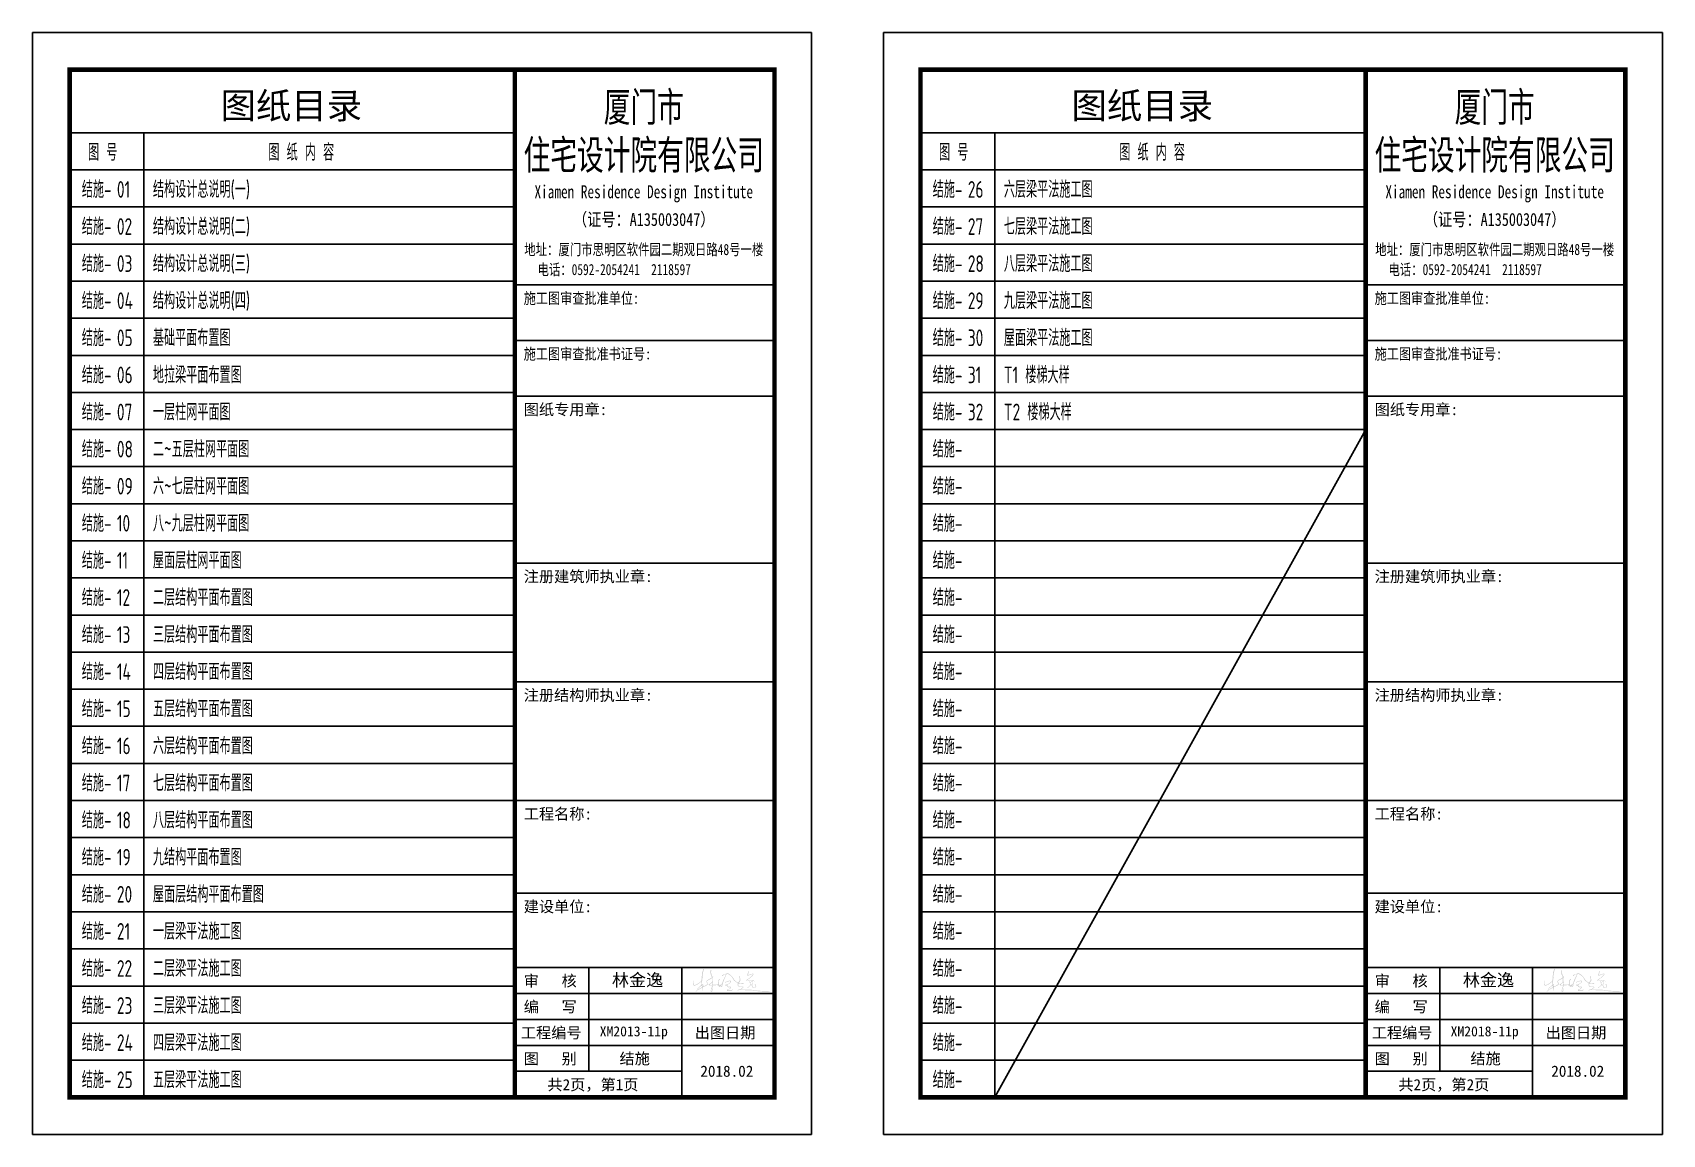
# Model space of a CAD drawing. Extents: x -441005 to 725361, y -182459 to 319313.
# Drawn here: x -285000 to -241059, y -34075 to -4375 of the extents above; entities that cross this region are included whole.
import ezdxf
from ezdxf.enums import TextEntityAlignment as Align

# ---------------------------------------------------------------- set-up
doc = ezdxf.new("R2010")
doc.units = 0
doc.header["$LTSCALE"] = 100
doc.layers.add('图层2', color=5, linetype='CONTINUOUS')
doc.layers.add('图框', color=7, linetype='CONTINUOUS')
doc.styles.add('HZTXT', font='TXT', dxfattribs={"bigfont": 'HZTXT'})
doc.styles.add('TSSD_Rein', font='Tssdeng.shx', dxfattribs={"width": 0.7, "bigfont": '1.shx'})
doc.styles.add('图框字型一', font='SimSun.ttf')
doc.styles.add('图框字型二', font='simkai_0.ttf')

msp = doc.modelspace()

# ---------------------------------------------------------------- texts
at = {"layer": '图框', "style": '图框字型二'}
for p in [(-278023.4, -6693.6), (-255082, -6693.6)]:
    msp.add_text('图纸目录', height=700, dxfattribs=at).set_placement(p, align=Align.CENTER)
at = {"layer": '图框'}
for s, height, style, width, p in [('厦门市', 900, 'HZTXT', 0.8, (-268522, -6861.7)), ('厦门市', 900, 'HZTXT', 0.8, (-245580.6, -6861.7)), ('住宅设计院有限公司', 900, 'HZTXT', 0.8, (-268522, -8151.8)), ('住宅设计院有限公司', 900, 'HZTXT', 0.8, (-245580.6, -8151.8)), ('Xiamen Residence Design Institute', 350, '图框字型一', 0.75, (-268522, -8839)), ('Xiamen Residence Design Institute', 350, '图框字型一', 0.75, (-245580.6, -8839)), ('（证号：A135003047）', 350, '图框字型一', 0.8, (-268522, -9586.5)), ('（证号：A135003047）', 350, '图框字型一', 0.8, (-245580.6, -9586.5)), ('地址：厦门市思明区软件园二期观日路48号一楼', 300, '图框字型一', 0.75, (-268522, -10370.8)), ('地址：厦门市思明区软件园二期观日路48号一楼', 300, '图框字型一', 0.75, (-245580.6, -10370.8)), ('电话：0592-2054241  2118597', 300, '图框字型一', 0.75, (-269318.7, -10911.4)), ('电话：0592-2054241  2118597', 300, '图框字型一', 0.75, (-246377.3, -10911.4))]:
    msp.add_text(s, height=height, dxfattribs=dict(at, style=style, width=width)).set_placement(p, align=Align.CENTER)
for s, height, style, width, p in [('图 号', 450, 'TSSD_Rein', 0.7, (-283503.9, -7827.1)), ('图 纸 内 容', 450, 'TSSD_Rein', 0.7, (-278642.2, -7827.1)), ('图 号', 450, 'TSSD_Rein', 0.7, (-260562.5, -7827.1)), ('图 纸 内 容', 450, 'TSSD_Rein', 0.7, (-255700.7, -7827.1)), ('结施-', 450, 'TSSD_Rein', 0.7, (-283673.5, -8827.1)), ('结构设计总说明(一)', 450, 'TSSD_Rein', 0.7, (-281755.9, -8827.1)), ('结施-', 450, 'TSSD_Rein', 0.7, (-260732, -8827.1)), ('六层梁平法施工图', 450, 'TSSD_Rein', 0.7, (-258814.4, -8827.1)), ('01', 450, 'TSSD_Rein', 0.7, (-282726.6, -8827.1)), ('26', 450, 'TSSD_Rein', 0.7, (-259785.2, -8827.1)), ('结施-', 450, 'TSSD_Rein', 0.7, (-283673.5, -9827.1)), ('02', 450, 'TSSD_Rein', 0.7, (-282726.6, -9827.1)), ('结构设计总说明(二)', 450, 'TSSD_Rein', 0.7, (-281755.9, -9827.1)), ('结施-', 450, 'TSSD_Rein', 0.7, (-260732, -9827.1)), ('27', 450, 'TSSD_Rein', 0.7, (-259785.2, -9827.1)), ('七层梁平法施工图', 450, 'TSSD_Rein', 0.7, (-258814.4, -9827.1)), ('结施-', 450, 'TSSD_Rein', 0.7, (-283673.5, -10827.1)), ('03', 450, 'TSSD_Rein', 0.7, (-282726.6, -10827.1)), ('结构设计总说明(三)', 450, 'TSSD_Rein', 0.7, (-281755.9, -10827.1)), ('结施-', 450, 'TSSD_Rein', 0.7, (-260732, -10827.1)), ('28', 450, 'TSSD_Rein', 0.7, (-259785.2, -10827.1)), ('八层梁平法施工图', 450, 'TSSD_Rein', 0.7, (-258814.4, -10827.1)), ('结施-', 450, 'TSSD_Rein', 0.7, (-283673.5, -11827.1)), ('04', 450, 'TSSD_Rein', 0.7, (-282726.6, -11827.1)), ('结构设计总说明(四)', 450, 'TSSD_Rein', 0.7, (-281755.9, -11827.1)), ('施工图审查批准单位:', 300, '图框字型一', 0.8, (-271758.4, -11684.6)), ('结施-', 450, 'TSSD_Rein', 0.7, (-260732, -11827.1)), ('29', 450, 'TSSD_Rein', 0.7, (-259785.2, -11827.1)), ('九层梁平法施工图', 450, 'TSSD_Rein', 0.7, (-258814.4, -11827.1)), ('施工图审查批准单位:', 300, '图框字型一', 0.8, (-248816.9, -11684.6)), ('结施-', 450, 'TSSD_Rein', 0.7, (-283673.5, -12827.1)), ('05', 450, 'TSSD_Rein', 0.7, (-282726.6, -12827.1)), ('基础平面布置图', 450, 'TSSD_Rein', 0.7, (-281755.9, -12827.1)), ('结施-', 450, 'TSSD_Rein', 0.7, (-260732, -12827.1)), ('30', 450, 'TSSD_Rein', 0.7, (-259785.2, -12827.1)), ('屋面梁平法施工图', 450, 'TSSD_Rein', 0.7, (-258814.4, -12827.1)), ('施工图审查批准书证号:', 300, '图框字型一', 0.8, (-271758.4, -13184.6)), ('施工图审查批准书证号:', 300, '图框字型一', 0.8, (-248816.9, -13184.6)), ('结施-', 450, 'TSSD_Rein', 0.7, (-283673.5, -13827.1)), ('06', 450, 'TSSD_Rein', 0.7, (-282726.6, -13827.1)), ('地拉梁平面布置图', 450, 'TSSD_Rein', 0.7, (-281755.9, -13827.1)), ('结施-', 450, 'TSSD_Rein', 0.7, (-260732, -13827.1)), ('31', 450, 'TSSD_Rein', 0.7, (-259785.2, -13827.1)), ('T1 楼梯大样', 450, 'TSSD_Rein', 0.7, (-258814.4, -13827.1)), ('结施-', 450, 'TSSD_Rein', 0.7, (-283673.5, -14827.1)), ('07', 450, 'TSSD_Rein', 0.7, (-282726.6, -14827.1)), ('一层柱网平面图', 450, 'TSSD_Rein', 0.7, (-281755.9, -14827.1)), ('结施-', 450, 'TSSD_Rein', 0.7, (-260732, -14827.1)), ('32', 450, 'TSSD_Rein', 0.7, (-259785.2, -14827.1)), ('T2 楼梯大样', 450, 'TSSD_Rein', 0.7, (-258814.4, -14827.1)), ('结施-', 450, 'TSSD_Rein', 0.7, (-283673.5, -15827.1)), ('08', 450, 'TSSD_Rein', 0.7, (-282726.6, -15827.1)), ('二~五层柱网平面图', 450, 'TSSD_Rein', 0.7, (-281755.9, -15827.1)), ('结施-', 450, 'TSSD_Rein', 0.7, (-260732, -15827.1)), ('结施-', 450, 'TSSD_Rein', 0.7, (-283673.5, -16827.1)), ('09', 450, 'TSSD_Rein', 0.7, (-282726.6, -16827.1)), ('六~七层柱网平面图', 450, 'TSSD_Rein', 0.7, (-281755.9, -16827.1)), ('结施-', 450, 'TSSD_Rein', 0.7, (-260732, -16827.1)), ('结施-', 450, 'TSSD_Rein', 0.7, (-283673.5, -17827.1)), ('10', 450, 'TSSD_Rein', 0.7, (-282726.6, -17827.1)), ('八~九层柱网平面图', 450, 'TSSD_Rein', 0.7, (-281755.9, -17827.1)), ('结施-', 450, 'TSSD_Rein', 0.7, (-260732, -17827.1)), ('结施-', 450, 'TSSD_Rein', 0.7, (-283673.5, -18827.1)), ('11', 450, 'TSSD_Rein', 0.7, (-282726.6, -18827.1)), ('屋面层柱网平面图', 450, 'TSSD_Rein', 0.7, (-281755.9, -18827.1)), ('结施-', 450, 'TSSD_Rein', 0.7, (-260732, -18827.1)), ('结施-', 450, 'TSSD_Rein', 0.7, (-283673.5, -19827.1)), ('二层结构平面布置图', 450, 'TSSD_Rein', 0.7, (-281755.9, -19827.1)), ('结施-', 450, 'TSSD_Rein', 0.7, (-260732, -19827.1)), ('12', 450, 'TSSD_Rein', 0.7, (-282726.6, -19827.1)), ('结施-', 450, 'TSSD_Rein', 0.7, (-283673.5, -20827.1)), ('13', 450, 'TSSD_Rein', 0.7, (-282726.6, -20827.1)), ('三层结构平面布置图', 450, 'TSSD_Rein', 0.7, (-281755.9, -20827.1)), ('结施-', 450, 'TSSD_Rein', 0.7, (-260732, -20827.1)), ('结施-', 450, 'TSSD_Rein', 0.7, (-283673.5, -21827.1)), ('14', 450, 'TSSD_Rein', 0.7, (-282726.6, -21827.1)), ('四层结构平面布置图', 450, 'TSSD_Rein', 0.7, (-281755.9, -21827.1)), ('结施-', 450, 'TSSD_Rein', 0.7, (-260732, -21827.1)), ('结施-', 450, 'TSSD_Rein', 0.7, (-283673.5, -22827.1)), ('15', 450, 'TSSD_Rein', 0.7, (-282726.6, -22827.1)), ('五层结构平面布置图', 450, 'TSSD_Rein', 0.7, (-281755.9, -22827.1)), ('结施-', 450, 'TSSD_Rein', 0.7, (-260732, -22827.1)), ('结施-', 450, 'TSSD_Rein', 0.7, (-283673.5, -23827.1)), ('16', 450, 'TSSD_Rein', 0.7, (-282726.6, -23827.1)), ('六层结构平面布置图', 450, 'TSSD_Rein', 0.7, (-281755.9, -23827.1)), ('结施-', 450, 'TSSD_Rein', 0.7, (-260732, -23827.1)), ('结施-', 450, 'TSSD_Rein', 0.7, (-283673.5, -24827.1)), ('17', 450, 'TSSD_Rein', 0.7, (-282726.6, -24827.1)), ('七层结构平面布置图', 450, 'TSSD_Rein', 0.7, (-281755.9, -24827.1)), ('结施-', 450, 'TSSD_Rein', 0.7, (-260732, -24827.1)), ('结施-', 450, 'TSSD_Rein', 0.7, (-283673.5, -25827.1)), ('18', 450, 'TSSD_Rein', 0.7, (-282726.6, -25827.1)), ('八层结构平面布置图', 450, 'TSSD_Rein', 0.7, (-281755.9, -25827.1)), ('结施-', 450, 'TSSD_Rein', 0.7, (-260732, -25827.1)), ('结施-', 450, 'TSSD_Rein', 0.7, (-283673.5, -26827.1)), ('九结构平面布置图', 450, 'TSSD_Rein', 0.7, (-281755.9, -26827.1)), ('结施-', 450, 'TSSD_Rein', 0.7, (-260732, -26827.1)), ('19', 450, 'TSSD_Rein', 0.7, (-282726.6, -26827.1)), ('结施-', 450, 'TSSD_Rein', 0.7, (-283673.5, -27827.1)), ('20', 450, 'TSSD_Rein', 0.7, (-282726.6, -27827.1)), ('屋面层结构平面布置图', 450, 'TSSD_Rein', 0.7, (-281755.9, -27827.1)), ('结施-', 450, 'TSSD_Rein', 0.7, (-260732, -27827.1)), ('结施-', 450, 'TSSD_Rein', 0.7, (-283673.5, -28827.1)), ('21', 450, 'TSSD_Rein', 0.7, (-282726.6, -28827.1)), ('一层梁平法施工图', 450, 'TSSD_Rein', 0.7, (-281755.9, -28827.1)), ('结施-', 450, 'TSSD_Rein', 0.7, (-260732, -28827.1)), ('结施-', 450, 'TSSD_Rein', 0.7, (-283673.5, -29827.1)), ('22', 450, 'TSSD_Rein', 0.7, (-282726.6, -29827.1)), ('二层梁平法施工图', 450, 'TSSD_Rein', 0.7, (-281755.9, -29827.1)), ('结施-', 450, 'TSSD_Rein', 0.7, (-260732, -29827.1)), ('结施-', 450, 'TSSD_Rein', 0.7, (-283673.5, -30827.1)), ('23', 450, 'TSSD_Rein', 0.7, (-282726.6, -30827.1)), ('三层梁平法施工图', 450, 'TSSD_Rein', 0.7, (-281755.9, -30827.1)), ('结施-', 450, 'TSSD_Rein', 0.7, (-260732, -30827.1)), ('结施-', 450, 'TSSD_Rein', 0.7, (-283673.5, -31827.1)), ('24', 450, 'TSSD_Rein', 0.7, (-282726.6, -31827.1)), ('四层梁平法施工图', 450, 'TSSD_Rein', 0.7, (-281755.9, -31827.1)), ('结施-', 450, 'TSSD_Rein', 0.7, (-260732, -31827.1)), ('结施-', 450, 'TSSD_Rein', 0.7, (-283673.5, -32827.1)), ('25', 450, 'TSSD_Rein', 0.7, (-282726.6, -32827.1)), ('五层梁平法施工图', 450, 'TSSD_Rein', 0.7, (-281755.9, -32827.1)), ('结施-', 450, 'TSSD_Rein', 0.7, (-260732, -32827.1))]:
    msp.add_text(s, height=height, dxfattribs=dict(at, style=style, width=width)).set_placement(p)
at = {"layer": '图框', "style": '图框字型一'}
for s, height, p in [('图纸专用章:', 300, (-271758.4, -14684.6)), ('图纸专用章:', 300, (-248816.9, -14684.6)), ('注册建筑师执业章:', 300, (-271758.4, -19184.6)), ('注册建筑师执业章:', 300, (-248816.9, -19184.6)), ('注册结构师执业章:', 300, (-271758.4, -22384.6)), ('注册结构师执业章:', 300, (-248816.9, -22384.6)), ('工程名称:', 300, (-271758.4, -25584.6)), ('工程名称:', 300, (-248816.9, -25584.6)), ('建设单位:', 300, (-271758.4, -28084.6)), ('建设单位:', 300, (-248816.9, -28084.6)), ('审   核', 300, (-271758.4, -30084.6)), ('林金逸', 337.55, (-269380.6, -30080.6)), ('审   核', 300, (-248816.9, -30084.6)), ('林金逸', 337.55, (-246439.1, -30080.6)), ('编   写', 300, (-271758.4, -30784.6)), ('编   写', 300, (-248816.9, -30784.6)), ('工程编号', 300, (-271836.3, -31484.6)), ('XM2013-11p', 270.04, (-269710.2, -31431.5)), ('出图日期', 300, (-267148.5, -31484.6)), ('工程编号', 300, (-248894.8, -31484.6)), ('XM2018-11p', 270.04, (-246768.7, -31431.5)), ('出图日期', 300, (-244207.1, -31484.6)), ('图   别', 300, (-271758.4, -32184.6)), ('结施', 300, (-269176.7, -32180)), ('图   别', 300, (-248816.9, -32184.6)), ('结施', 300, (-246235.2, -32180)), ('2018.02', 300, (-266996.7, -32520.8)), ('2018.02', 300, (-244055.2, -32520.8)), ('共2页，第1页', 300, (-271119.5, -32884.6)), ('共2页，第2页', 300, (-248178.1, -32884.6))]:
    msp.add_text(s, height=height, dxfattribs=at).set_placement(p)

# ---------------------------------------------------------------- hatches: boundary and pattern name
at = {"layer": '图层2'}
h = msp.add_hatch(color=0, dxfattribs=at)
h.paths.add_polyline_path([(-266960.2, -29834.6), (-266968.2, -29938.7), (-266992, -29958.9), (-267037.1, -29993.7), (-267082.8, -30022), (-267104.4, -30034), (-267137.3, -30045.8), (-267162.4, -30049.2), (-267171.6, -30012.4), (-267174.8, -29979.2), (-267174.7, -29954.6), (-267175.5, -29943.2), (-267176.1, -29935.7), (-267184.2, -29931.6), (-267185.7, -29939.8), (-267185.7, -29955.9), (-267185.7, -29995.9), (-267185.7, -30031.6), (-267174.1, -30062.8), (-267149.2, -30062.8), (-267093, -30045.8), (-267052.5, -30019.7), (-267011.4, -29988.3), (-266995.7, -29974.6), (-266975.8, -29967.9), (-266973.5, -29997.5), (-266968, -30044.1), (-266984.1, -30061.7), (-267021.2, -30093.9), (-267049.7, -30118.1), (-267068.2, -30132.2), (-267064.4, -30163.4), (-267077.2, -30182.9), (-267098.2, -30200.8), (-267108.3, -30207.1), (-267121, -30215.5), (-267119.5, -30220.6), (-267112, -30222), (-267100.1, -30216.9), (-267085.9, -30209), (-267072.1, -30192.9), (-267045.1, -30170.4), (-267029.3, -30164.9), (-266990.3, -30146.7), (-266952.1, -30119.7), (-266946.8, -30143), (-266943.9, -30182.5), (-266939.2, -30198.8), (-266929.4, -30204), (-266931, -30192.2), (-266931.6, -30156.5), (-266934.6, -30111.2), (-266891.4, -30095.7), (-266838.1, -30063.4), (-266800.4, -30042), (-266796.2, -30012.1), (-266796.2, -29994.2), (-266818.8, -29968.1), (-266817.2, -29947.5), (-266789.9, -29922.5), (-266747.8, -29900.7), (-266715.8, -29883.6), (-266689.3, -29863.4), (-266685.4, -29871.1), (-266686.9, -29915.4), (-266686.9, -29974.3), (-266697.5, -29981.1), (-266716.9, -30001.4), (-266750.5, -30018.4), (-266776.4, -30040), (-266766.1, -30051.7), (-266742, -30057.4), (-266673.7, -30056.3), (-266681.2, -30083.6), (-266704.3, -30121.1), (-266709.7, -30167.4), (-266718.3, -30218.1), (-266706.9, -30228.9), (-266686.9, -30224.7), (-266672.3, -30217.7), (-266668.7, -30166.6), (-266667.1, -30085.1), (-266661.5, -30057.5), (-266613.7, -30054.6), (-266559.2, -30051.2), (-266509.6, -30054.6), (-266501, -30080.8), (-266475.9, -30103.1), (-266431, -30102), (-266406.7, -30079.5), (-266395.3, -30013), (-266375.4, -29959.4), (-266363.5, -29929.7), (-266340, -29870.2), (-266324.4, -29836.6), (-266307.3, -29801.1), (-266287.2, -29744.8), (-266262.7, -29745.9), (-266234.2, -29762.7), (-266180.1, -29800.2), (-266142.3, -29838), (-266113.7, -29884.2), (-266089.6, -29924.9), (-266044.5, -29960.9), (-266014.6, -29983.2), (-265992.6, -29998.9), (-265989.3, -30011.1), (-265992.8, -30051.7), (-265972.8, -30086.4), (-265937.2, -30099.3), (-265896.1, -30102.8), (-265853.5, -30104.6), (-265851.5, -30117.9), (-265883.2, -30135.1), (-265898.7, -30149), (-265918.3, -30163.4), (-265940.7, -30168.7), (-265957.8, -30171.8), (-265973.7, -30175.2), (-265983.3, -30178.4), (-265999.9, -30180.2), (-265998.4, -30195.5), (-265975.8, -30195.5), (-265962, -30185.9), (-265931.3, -30181.4), (-265875.6, -30181.4), (-265765.4, -30189.3), (-265580.1, -30195.3), (-265526.7, -30199.1), (-265491.1, -30209.8), (-265429.4, -30216.8), (-265406.9, -30217.8), (-265321.2, -30224.2), (-265264, -30224.2), (-265221.1, -30229.4), (-265158.1, -30232.2), (-265108.3, -30229.4), (-265117.8, -30215.8), (-265132.2, -30217.5), (-265181.9, -30212.5), (-265226.2, -30210), (-265244.4, -30209.7), (-265286.1, -30209.4), (-265426.2, -30202.9), (-265465.2, -30200.5), (-265517.6, -30189.7), (-265564.9, -30183.3), (-265624.6, -30176.9), (-265709.1, -30174.6), (-265780.9, -30176.4), (-265882.5, -30172.5), (-265906.6, -30170.3), (-265868.7, -30140.2), (-265845.1, -30126.3), (-265834.3, -30112.3), (-265839.3, -30098.2), (-265851.4, -30092.3), (-265893, -30089.1), (-265931.4, -30088.8), (-265967, -30070.8), (-265978.2, -30037.2), (-265966.8, -30011.1), (-265949.2, -30008.3), (-265907.8, -30014.9), (-265867.5, -30018.5), (-265842.7, -30018.2), (-265825.6, -30001.7), (-265846.3, -29997.5), (-265864.8, -29999.2), (-265880.3, -30002.2), (-265894.6, -30002.1), (-265923.4, -30002.9), (-265954.8, -29994.6), (-265935.3, -29954.8), (-265916.9, -29933.1), (-265918.2, -29904.3), (-265923.3, -29866.9), (-265930.7, -29820.3), (-265945.5, -29800.3), (-265948.2, -29809.7), (-265945.2, -29833.9), (-265935.3, -29882.2), (-265935.3, -29919.1), (-265958.1, -29954.8), (-265976.2, -29985.1), (-265991.5, -29979.9), (-266039.4, -29948.3), (-266078.5, -29910.4), (-266111, -29857.3), (-266150, -29809.7), (-266204.8, -29760.5), (-266248.2, -29734.2), (-266266, -29726.2), (-266276, -29728.5), (-266284.1, -29729.5), (-266292.8, -29734.2), (-266313.3, -29746.6), (-266391.1, -29774.6), (-266409.7, -29788.4), (-266413.5, -29809.5), (-266400.7, -29809.5), (-266379.5, -29787.2), (-266343.2, -29764.7), (-266301.8, -29754.8), (-266322.4, -29804.7), (-266356.4, -29868.7), (-266379.9, -29916.2), (-266396.2, -29970.5), (-266414.2, -30006.9), (-266435.9, -30029.7), (-266460, -30046.2), (-266484.3, -30047.4), (-266503.9, -30028.8), (-266504.4, -29982.8), (-266500.7, -29960.9), (-266496, -29936.8), (-266474.2, -29903.4), (-266467.2, -29889.6), (-266473.5, -29882), (-266486.7, -29889.5), (-266512.2, -29925.2), (-266516.4, -29965.6), (-266517.3, -30029.8), (-266553.7, -30036.9), (-266602, -30038), (-266654.5, -30041.2), (-266659, -30016.6), (-266663.9, -29978.4), (-266669.3, -29938.9), (-266671.4, -29895.7), (-266673.4, -29853.8), (-266646.9, -29830.9), (-266656.4, -29815.9), (-266671.2, -29827.6), (-266685.3, -29790.8), (-266701, -29750.9), (-266706.2, -29711), (-266705, -29675.8), (-266703.4, -29646.8), (-266724.2, -29652.5), (-266723.8, -29720.5), (-266720.2, -29758.8), (-266684.8, -29834.7), (-266691.4, -29847), (-266741.1, -29878.9), (-266791.4, -29906.8), (-266824.5, -29931.9), (-266833.2, -29965.8), (-266818.3, -29989.8), (-266811.3, -30004.8), (-266810.3, -30028.9), (-266860.8, -30057.6), (-266898.5, -30085.4), (-266920.5, -30089.3), (-266918.1, -30069), (-266919.4, -30049.7), (-266921.5, -30037.5), (-266928.8, -30032.2), (-266941.6, -30031.5), (-266958.5, -30032.4), (-266962.9, -29997.4), (-266959.5, -29959.3), (-266942.5, -29919.8), (-266931.7, -29875.1), (-266939.2, -29821.7), (-266932.5, -29748.6), (-266918.9, -29693), (-266910.5, -29660.6), (-266898, -29616.7), (-266908.8, -29609.4), (-266918.6, -29620.5), (-266932.5, -29668.6), (-266948.3, -29718.5), (-266952.6, -29771.6)])
h.paths.add_polyline_path([(-266944.4, -29858.3), (-266943.7, -29868.1), (-266941.9, -29885), (-266942.8, -29907), (-266949.3, -29909.2), (-266954.9, -29905.2), (-266955.8, -29892.8), (-266954.3, -29876.1), (-266953.4, -29864.6), (-266948.3, -29859.1)], flags=16)
h.paths.add_polyline_path([(-266936.9, -30047.4), (-266934.3, -30058), (-266936.6, -30070.3), (-266937.4, -30087.5), (-266939.8, -30090.1), (-266943.6, -30089), (-266944.3, -30078.3), (-266945.8, -30068.5), (-266951.8, -30048.5)], flags=16)
h.paths.add_polyline_path([(-266961.4, -30065), (-266953.1, -30087.4), (-266950.7, -30095.7), (-266966, -30113.9), (-266986.8, -30127.6), (-267009.3, -30140.7), (-267025.3, -30149.5), (-267042.4, -30159.9), (-267053.3, -30164.4), (-267054.5, -30138.8), (-267043.7, -30127.9), (-267025, -30113.1), (-266999.4, -30090.8), (-266987.4, -30082.8)], flags=16)
h.paths.add_polyline_path([(-266750.1, -30039.5), (-266737.1, -30028.9), (-266700, -30003.8), (-266680.3, -29984.2), (-266670.1, -30013.8), (-266668.5, -30030.4), (-266671.3, -30041.1), (-266684.8, -30045), (-266696.4, -30046.3), (-266709.9, -30047.4), (-266719.7, -30046.2)], flags=16)
h.paths.add_polyline_path([(-266675.3, -30100.4), (-266675.5, -30137.5), (-266680.8, -30166.4), (-266679.6, -30187.3), (-266682.8, -30202.6), (-266690.2, -30213.2), (-266704.5, -30213), (-266701.6, -30191.2), (-266698.7, -30170.1), (-266693.8, -30145.4), (-266688.5, -30114.4)], flags=16)
h.paths.add_polyline_path([(-266486.7, -30063.9), (-266478.2, -30059.6), (-266472.6, -30070.7), (-266459, -30077), (-266450.5, -30073.2), (-266442.4, -30064.3), (-266438.2, -30054.1), (-266428.8, -30042.6), (-266420.7, -30030.3), (-266414.8, -30023.1), (-266415.6, -30039.6), (-266416, -30052.4), (-266422.4, -30061.3), (-266428.4, -30074.1), (-266435.6, -30080.4), (-266443.7, -30088.5), (-266455.2, -30090.2), (-266466.7, -30088.9), (-266477.7, -30084.3), (-266482, -30071.9)], flags=16)
h.paths.add_polyline_path([(-266175.9, -29937.8), (-266193, -29929.3), (-266217.3, -29930), (-266260.9, -29945.8), (-266283.5, -29954.6), (-266306.1, -29960.3), (-266325.4, -29969), (-266333.3, -29972.5), (-266332.4, -29976.6), (-266328.9, -29981), (-266318.1, -29980.1), (-266307.5, -29973.2), (-266281.8, -29967.5), (-266261.8, -29957.7), (-266204.6, -29942.1), (-266185, -29949.9), (-266192.4, -29978.8), (-266223.9, -30005.4), (-266262, -30026.8), (-266281.1, -30042.3), (-266302.1, -30032.6), (-266315.9, -30028.4), (-266320.2, -30030), (-266322.3, -30035.7), (-266319.9, -30037.3), (-266294.1, -30049.7), (-266325.5, -30067.7), (-266329.9, -30072.5), (-266330, -30076.6), (-266329.1, -30078.5), (-266322.3, -30079.1), (-266307.6, -30075.9), (-266299.9, -30073), (-266282.6, -30057.6), (-266275.2, -30072.3), (-266272.5, -30077.7), (-266270.6, -30084.8), (-266271.4, -30090.9), (-266271.7, -30095.6), (-266270.1, -30102.7), (-266264.6, -30104.1), (-266255.6, -30105.4), (-266243, -30108.2), (-266230.8, -30107.9), (-266221.8, -30107.6), (-266209.1, -30107.2), (-266196, -30103.7), (-266180.6, -30108.4), (-266194.8, -30128.3), (-266220.8, -30153.2), (-266252, -30167.1), (-266270.5, -30170.8), (-266280.1, -30178.4), (-266279.5, -30198.3), (-266273.4, -30207.2), (-266247.1, -30211.5), (-266193.3, -30208.3), (-266148.6, -30204.1), (-266128.3, -30185.6), (-266125.7, -30161.2), (-266139.1, -30172), (-266158.8, -30188.4), (-266258.3, -30196.2), (-266261, -30185.3), (-266206.2, -30155.7), (-266191.8, -30142.3), (-266175.5, -30126), (-266165.8, -30108.7), (-266170.8, -30101.2), (-266189.5, -30093.3), (-266219, -30093.3), (-266248.9, -30092.4), (-266260.8, -30070.1), (-266272.2, -30052.8), (-266254.9, -30037.2), (-266246.6, -30029.8), (-266227.4, -30019.2), (-266207.9, -30006.4), (-266193.3, -29996.1), (-266180.5, -29978.8), (-266172.5, -29961.1), (-266170, -29947.9)], flags=17)
h.paths.add_polyline_path([(-265721.5, -29903.2), (-265714.6, -29935), (-265672.3, -29944.7), (-265668.4, -29965.4), (-265664.5, -29981.6), (-265661.9, -29995.6), (-265659.8, -30007.4), (-265658.9, -30015.4), (-265654, -30022.9), (-265651.1, -30038.5), (-265652.6, -30048.1), (-265662.8, -30063.7), (-265679.2, -30074.9), (-265705.6, -30097.7), (-265726.6, -30115.3), (-265731.6, -30122), (-265733.5, -30127), (-265726.5, -30129.1), (-265715.8, -30122.9), (-265703.8, -30112.4), (-265690, -30097.1), (-265671, -30082.2), (-265659.7, -30071.4), (-265634.6, -30048.3), (-265611.2, -30058.9), (-265598.8, -30082.6), (-265595.8, -30099.7), (-265588.5, -30117.8), (-265577.7, -30121.4), (-265553.4, -30124.4), (-265536.6, -30122.6), (-265516.2, -30121), (-265503.5, -30105.3), (-265491.7, -30090.4), (-265491.2, -30081.3), (-265498.9, -30067.9), (-265501.5, -30056.3), (-265508.9, -30038.5), (-265513, -30025.9), (-265522.6, -30020.6), (-265529.5, -30023.9), (-265526.6, -30032.3), (-265526.1, -30043.7), (-265520.7, -30052.4), (-265517.7, -30057.3), (-265514.5, -30061.1), (-265508.3, -30071.3), (-265506.4, -30084.5), (-265508.9, -30095.3), (-265518.7, -30103.6), (-265533.2, -30111.2), (-265551.5, -30111.1), (-265570.8, -30112.1), (-265579.2, -30104.1), (-265583.5, -30078.4), (-265589.9, -30069.1), (-265597.7, -30053.9), (-265610.7, -30045.4), (-265590.3, -30028.9), (-265587.2, -30017.8), (-265579, -30003.5), (-265576.7, -29999.4), (-265574.5, -29990.7), (-265574.4, -29978.6), (-265574.3, -29964.2), (-265574.2, -29941.4), (-265560.2, -29941), (-265551.8, -29941.1), (-265544.8, -29944.7), (-265543.2, -29953.6), (-265534.5, -29961.5), (-265531, -29966.3), (-265525.1, -29969.7), (-265526.4, -29959.1), (-265534.9, -29948.9), (-265539.9, -29940.8), (-265548.7, -29933.7), (-265573.7, -29930.8), (-265569.3, -29919.3), (-265572.4, -29912.7), (-265577.8, -29910.3), (-265592.2, -29912.2), (-265623.1, -29912.8), (-265640.9, -29923.1), (-265657.9, -29928.2), (-265674, -29928.3), (-265693.4, -29931.6), (-265704.8, -29927.6), (-265710, -29914.5), (-265711.7, -29902.5), (-265703.1, -29890.5), (-265679.7, -29881.3), (-265654.2, -29857.9), (-265633.3, -29839.6), (-265605.9, -29816.1), (-265593.5, -29804.2), (-265580.5, -29789.1), (-265565, -29770.5), (-265563.8, -29754.5), (-265574.3, -29737.2), (-265634.4, -29755), (-265689.8, -29774.9), (-265710.9, -29773.3), (-265698, -29711.3), (-265691.9, -29683.6), (-265688.7, -29666.7), (-265699.3, -29668.3), (-265706.3, -29683.3), (-265714.5, -29718), (-265730.7, -29776.7), (-265724.2, -29795.9), (-265692.2, -29789.5), (-265648.4, -29772.7), (-265628.1, -29764.9), (-265609.3, -29760.1), (-265577.2, -29751.7), (-265586.4, -29779.1), (-265615.6, -29803), (-265665.4, -29856.5), (-265732.4, -29896.7), (-265747.9, -29911.2), (-265762, -29923.8), (-265761.2, -29931.4), (-265752.9, -29931), (-265738.6, -29920.4)], flags=17)
h.paths.add_polyline_path([(-265664.5, -29942.3), (-265639.1, -29933.6), (-265620.6, -29922.6), (-265584, -29918.2), (-265582.8, -29933), (-265615.8, -29949.5), (-265626.1, -29954.1), (-265632.1, -29961.2), (-265638.1, -29969.9), (-265647.9, -29970.5), (-265655, -29961.4)], flags=16)
h.paths.add_polyline_path([(-265651.9, -29982.4), (-265629.2, -29972.2), (-265606.2, -29954.6), (-265584.1, -29939.7), (-265581, -29981.6), (-265586.4, -29998.7), (-265597.3, -30011.3), (-265598.2, -30020.5), (-265617, -30039.1), (-265639.6, -30035.3), (-265649, -30009.7)], flags=16)
h = msp.add_hatch(color=0, dxfattribs=at)
h.paths.add_polyline_path([(-244018.7, -29834.6), (-244026.8, -29938.7), (-244050.6, -29958.9), (-244095.7, -29993.7), (-244141.4, -30022), (-244162.9, -30034), (-244195.8, -30045.8), (-244221, -30049.2), (-244230.1, -30012.4), (-244233.3, -29979.2), (-244233.3, -29954.6), (-244234, -29943.2), (-244234.6, -29935.7), (-244242.8, -29931.6), (-244244.3, -29939.8), (-244244.3, -29955.9), (-244244.3, -29995.9), (-244244.3, -30031.6), (-244232.7, -30062.8), (-244207.7, -30062.8), (-244151.5, -30045.8), (-244111, -30019.7), (-244070, -29988.3), (-244054.3, -29974.6), (-244034.3, -29967.9), (-244032, -29997.5), (-244026.5, -30044.1), (-244042.7, -30061.7), (-244079.7, -30093.9), (-244108.3, -30118.1), (-244126.8, -30132.2), (-244122.9, -30163.4), (-244135.8, -30182.9), (-244156.8, -30200.8), (-244166.9, -30207.1), (-244179.6, -30215.5), (-244178, -30220.6), (-244170.5, -30222), (-244158.6, -30216.9), (-244144.5, -30209), (-244130.6, -30192.9), (-244103.6, -30170.4), (-244087.8, -30164.9), (-244048.8, -30146.7), (-244010.7, -30119.7), (-244005.3, -30143), (-244002.5, -30182.5), (-243997.8, -30198.8), (-243987.9, -30204), (-243989.6, -30192.2), (-243990.1, -30156.5), (-243993.2, -30111.2), (-243950, -30095.7), (-243896.6, -30063.4), (-243858.9, -30042), (-243854.7, -30012.1), (-243854.7, -29994.2), (-243877.4, -29968.1), (-243875.8, -29947.5), (-243848.5, -29922.5), (-243806.4, -29900.7), (-243774.4, -29883.6), (-243747.9, -29863.4), (-243744, -29871.1), (-243745.5, -29915.4), (-243745.5, -29974.3), (-243756.1, -29981.1), (-243775.4, -30001.4), (-243809.1, -30018.4), (-243834.9, -30040), (-243824.6, -30051.7), (-243800.6, -30057.4), (-243732.3, -30056.3), (-243739.8, -30083.6), (-243762.9, -30121.1), (-243768.3, -30167.4), (-243776.9, -30218.1), (-243765.5, -30228.9), (-243745.4, -30224.7), (-243730.8, -30217.7), (-243727.2, -30166.6), (-243725.6, -30085.1), (-243720, -30057.5), (-243672.3, -30054.6), (-243617.7, -30051.2), (-243568.2, -30054.6), (-243559.5, -30080.8), (-243534.4, -30103.1), (-243489.5, -30102), (-243465.2, -30079.5), (-243453.9, -30013), (-243433.9, -29959.4), (-243422.1, -29929.7), (-243398.6, -29870.2), (-243383, -29836.6), (-243365.8, -29801.1), (-243345.8, -29744.8), (-243321.3, -29745.9), (-243292.8, -29762.7), (-243238.7, -29800.2), (-243200.8, -29838), (-243172.3, -29884.2), (-243148.1, -29924.9), (-243103, -29960.9), (-243073.2, -29983.2), (-243051.1, -29998.9), (-243047.9, -30011.1), (-243051.3, -30051.7), (-243031.4, -30086.4), (-242995.8, -30099.3), (-242954.6, -30102.8), (-242912, -30104.6), (-242910, -30117.9), (-242941.8, -30135.1), (-242957.3, -30149), (-242976.8, -30163.4), (-242999.2, -30168.7), (-243016.3, -30171.8), (-243032.3, -30175.2), (-243041.8, -30178.4), (-243058.4, -30180.2), (-243057, -30195.5), (-243034.4, -30195.5), (-243020.6, -30185.9), (-242989.9, -30181.4), (-242934.2, -30181.4), (-242823.9, -30189.3), (-242638.6, -30195.3), (-242585.3, -30199.1), (-242549.6, -30209.8), (-242488, -30216.8), (-242465.5, -30217.8), (-242379.8, -30224.2), (-242322.5, -30224.2), (-242279.6, -30229.4), (-242216.6, -30232.2), (-242166.8, -30229.4), (-242176.4, -30215.8), (-242190.8, -30217.5), (-242240.5, -30212.5), (-242284.8, -30210), (-242302.9, -30209.7), (-242344.7, -30209.4), (-242484.7, -30202.9), (-242523.8, -30200.5), (-242576.2, -30189.7), (-242623.4, -30183.3), (-242683.1, -30176.9), (-242767.7, -30174.6), (-242839.4, -30176.4), (-242941.1, -30172.5), (-242965.2, -30170.3), (-242927.3, -30140.2), (-242903.6, -30126.3), (-242892.8, -30112.3), (-242897.8, -30098.2), (-242910, -30092.3), (-242951.5, -30089.1), (-242990, -30088.8), (-243025.5, -30070.8), (-243036.7, -30037.2), (-243025.3, -30011.1), (-243007.7, -30008.3), (-242966.4, -30014.9), (-242926, -30018.5), (-242901.2, -30018.2), (-242884.1, -30001.7), (-242904.9, -29997.5), (-242923.3, -29999.2), (-242938.8, -30002.2), (-242953.2, -30002.1), (-242982, -30002.9), (-243013.4, -29994.6), (-242993.9, -29954.8), (-242975.4, -29933.1), (-242976.8, -29904.3), (-242981.9, -29866.9), (-242989.3, -29820.3), (-243004, -29800.3), (-243006.7, -29809.7), (-243003.8, -29833.9), (-242993.9, -29882.2), (-242993.9, -29919.1), (-243016.7, -29954.8), (-243034.8, -29985.1), (-243050.1, -29979.9), (-243098, -29948.3), (-243137, -29910.4), (-243169.6, -29857.3), (-243208.6, -29809.7), (-243263.3, -29760.5), (-243306.7, -29734.2), (-243324.5, -29726.2), (-243334.5, -29728.5), (-243342.7, -29729.5), (-243351.4, -29734.2), (-243371.9, -29746.6), (-243449.7, -29774.6), (-243468.2, -29788.4), (-243472, -29809.5), (-243459.3, -29809.5), (-243438, -29787.2), (-243401.7, -29764.7), (-243360.3, -29754.8), (-243381, -29804.7), (-243414.9, -29868.7), (-243438.5, -29916.2), (-243454.8, -29970.5), (-243472.7, -30006.9), (-243494.4, -30029.7), (-243518.6, -30046.2), (-243542.8, -30047.4), (-243562.4, -30028.8), (-243563, -29982.8), (-243559.2, -29960.9), (-243554.6, -29936.8), (-243532.7, -29903.4), (-243525.8, -29889.6), (-243532, -29882), (-243545.2, -29889.5), (-243570.7, -29925.2), (-243574.9, -29965.6), (-243575.9, -30029.8), (-243612.2, -30036.9), (-243660.6, -30038), (-243713.1, -30041.2), (-243717.5, -30016.6), (-243722.5, -29978.4), (-243727.8, -29938.9), (-243730, -29895.7), (-243732, -29853.8), (-243705.4, -29830.9), (-243715, -29815.9), (-243729.8, -29827.6), (-243743.9, -29790.8), (-243759.6, -29750.9), (-243764.8, -29711), (-243763.6, -29675.8), (-243762, -29646.8), (-243782.7, -29652.5), (-243782.3, -29720.5), (-243778.8, -29758.8), (-243743.4, -29834.7), (-243750, -29847), (-243799.7, -29878.9), (-243850, -29906.8), (-243883.1, -29931.9), (-243891.7, -29965.8), (-243876.9, -29989.8), (-243869.9, -30004.8), (-243868.8, -30028.9), (-243919.4, -30057.6), (-243957.1, -30085.4), (-243979.1, -30089.3), (-243976.7, -30069), (-243977.9, -30049.7), (-243980.1, -30037.5), (-243987.3, -30032.2), (-244000.2, -30031.5), (-244017.1, -30032.4), (-244021.5, -29997.4), (-244018, -29959.3), (-244001.1, -29919.8), (-243990.3, -29875.1), (-243997.7, -29821.7), (-243991.1, -29748.6), (-243977.5, -29693), (-243969.1, -29660.6), (-243956.5, -29616.7), (-243967.4, -29609.4), (-243977.2, -29620.5), (-243991.1, -29668.6), (-244006.9, -29718.5), (-244011.1, -29771.6)])
h.paths.add_polyline_path([(-244002.9, -29858.3), (-244002.3, -29868.1), (-244000.4, -29885), (-244001.4, -29907), (-244007.9, -29909.2), (-244013.5, -29905.2), (-244014.4, -29892.8), (-244012.8, -29876.1), (-244011.9, -29864.6), (-244006.8, -29859.1)], flags=16)
h.paths.add_polyline_path([(-243995.4, -30047.4), (-243992.9, -30058), (-243995.2, -30070.3), (-243996, -30087.5), (-243998.4, -30090.1), (-244002.2, -30089), (-244002.8, -30078.3), (-244004.3, -30068.5), (-244010.3, -30048.5)], flags=16)
h.paths.add_polyline_path([(-244020, -30065), (-244011.7, -30087.4), (-244009.2, -30095.7), (-244024.5, -30113.9), (-244045.4, -30127.6), (-244067.8, -30140.7), (-244083.9, -30149.5), (-244101, -30159.9), (-244111.8, -30164.4), (-244113, -30138.8), (-244102.3, -30127.9), (-244083.5, -30113.1), (-244058, -30090.8), (-244045.9, -30082.8)], flags=16)
h.paths.add_polyline_path([(-243808.6, -30039.5), (-243795.7, -30028.9), (-243758.5, -30003.8), (-243738.8, -29984.2), (-243728.7, -30013.8), (-243727, -30030.4), (-243729.9, -30041.1), (-243743.4, -30045), (-243754.9, -30046.3), (-243768.5, -30047.4), (-243778.2, -30046.2)], flags=16)
h.paths.add_polyline_path([(-243733.8, -30100.4), (-243734.1, -30137.5), (-243739.4, -30166.4), (-243738.1, -30187.3), (-243741.4, -30202.6), (-243748.8, -30213.2), (-243763, -30213), (-243760.2, -30191.2), (-243757.2, -30170.1), (-243752.4, -30145.4), (-243747, -30114.4)], flags=16)
h.paths.add_polyline_path([(-243545.2, -30063.9), (-243536.7, -30059.6), (-243531.2, -30070.7), (-243517.6, -30077), (-243509.1, -30073.2), (-243501, -30064.3), (-243496.7, -30054.1), (-243487.4, -30042.6), (-243479.3, -30030.3), (-243473.3, -30023.1), (-243474.2, -30039.6), (-243474.6, -30052.4), (-243481, -30061.3), (-243486.9, -30074.1), (-243494.2, -30080.4), (-243502.3, -30088.5), (-243513.7, -30090.2), (-243525.2, -30088.9), (-243536.3, -30084.3), (-243540.6, -30071.9)], flags=16)
h.paths.add_polyline_path([(-243234.4, -29937.8), (-243251.6, -29929.3), (-243275.8, -29930), (-243319.5, -29945.8), (-243342, -29954.6), (-243364.6, -29960.3), (-243383.9, -29969), (-243391.9, -29972.5), (-243390.9, -29976.6), (-243387.5, -29981), (-243376.6, -29980.1), (-243366.1, -29973.2), (-243340.4, -29967.5), (-243320.4, -29957.7), (-243263.2, -29942.1), (-243243.6, -29949.9), (-243250.9, -29978.8), (-243282.5, -30005.4), (-243320.5, -30026.8), (-243339.7, -30042.3), (-243360.7, -30032.6), (-243374.4, -30028.4), (-243378.8, -30030), (-243380.9, -30035.7), (-243378.4, -30037.3), (-243352.7, -30049.7), (-243384.1, -30067.7), (-243388.4, -30072.5), (-243388.6, -30076.6), (-243387.6, -30078.5), (-243380.9, -30079.1), (-243366.2, -30075.9), (-243358.4, -30073), (-243341.1, -30057.6), (-243333.8, -30072.3), (-243331, -30077.7), (-243329.1, -30084.8), (-243330, -30090.9), (-243330.2, -30095.6), (-243328.7, -30102.7), (-243323.1, -30104.1), (-243314.2, -30105.4), (-243301.5, -30108.2), (-243289.3, -30107.9), (-243280.4, -30107.6), (-243267.7, -30107.2), (-243254.5, -30103.7), (-243239.1, -30108.4), (-243253.4, -30128.3), (-243279.3, -30153.2), (-243310.6, -30167.1), (-243329.1, -30170.8), (-243338.6, -30178.4), (-243338.1, -30198.3), (-243331.9, -30207.2), (-243305.6, -30211.5), (-243251.9, -30208.3), (-243207.2, -30204.1), (-243186.8, -30185.6), (-243184.2, -30161.2), (-243197.6, -30172), (-243217.4, -30188.4), (-243316.9, -30196.2), (-243319.5, -30185.3), (-243264.8, -30155.7), (-243250.3, -30142.3), (-243234, -30126), (-243224.3, -30108.7), (-243229.3, -30101.2), (-243248, -30093.3), (-243277.5, -30093.3), (-243307.4, -30092.4), (-243319.3, -30070.1), (-243330.8, -30052.8), (-243313.4, -30037.2), (-243305.2, -30029.8), (-243286, -30019.2), (-243266.4, -30006.4), (-243251.9, -29996.1), (-243239.1, -29978.8), (-243231, -29961.1), (-243228.6, -29947.9)], flags=17)
h.paths.add_polyline_path([(-242780.1, -29903.2), (-242773.1, -29935), (-242730.9, -29944.7), (-242727, -29965.4), (-242723.1, -29981.6), (-242720.4, -29995.6), (-242718.4, -30007.4), (-242717.5, -30015.4), (-242712.5, -30022.9), (-242709.6, -30038.5), (-242711.2, -30048.1), (-242721.4, -30063.7), (-242737.7, -30074.9), (-242764.2, -30097.7), (-242785.1, -30115.3), (-242790.2, -30122), (-242792, -30127), (-242785, -30129.1), (-242774.4, -30122.9), (-242762.4, -30112.4), (-242748.6, -30097.1), (-242729.5, -30082.2), (-242718.2, -30071.4), (-242693.2, -30048.3), (-242669.8, -30058.9), (-242657.4, -30082.6), (-242654.3, -30099.7), (-242647.1, -30117.8), (-242636.3, -30121.4), (-242612, -30124.4), (-242595.1, -30122.6), (-242574.7, -30121), (-242562, -30105.3), (-242550.2, -30090.4), (-242549.8, -30081.3), (-242557.5, -30067.9), (-242560.1, -30056.3), (-242567.5, -30038.5), (-242571.5, -30025.9), (-242581.1, -30020.6), (-242588.1, -30023.9), (-242585.1, -30032.3), (-242584.7, -30043.7), (-242579.3, -30052.4), (-242576.2, -30057.3), (-242573, -30061.1), (-242566.8, -30071.3), (-242565, -30084.5), (-242567.5, -30095.3), (-242577.2, -30103.6), (-242591.7, -30111.2), (-242610, -30111.1), (-242629.4, -30112.1), (-242637.7, -30104.1), (-242642.1, -30078.4), (-242648.5, -30069.1), (-242656.3, -30053.9), (-242669.3, -30045.4), (-242648.8, -30028.9), (-242645.8, -30017.8), (-242637.6, -30003.5), (-242635.3, -29999.4), (-242633.1, -29990.7), (-242632.9, -29978.6), (-242632.9, -29964.2), (-242632.7, -29941.4), (-242618.8, -29941), (-242610.3, -29941.1), (-242603.4, -29944.7), (-242601.7, -29953.6), (-242593, -29961.5), (-242589.6, -29966.3), (-242583.6, -29969.7), (-242585, -29959.1), (-242593.5, -29948.9), (-242598.5, -29940.8), (-242607.2, -29933.7), (-242632.3, -29930.8), (-242627.9, -29919.3), (-242630.9, -29912.7), (-242636.4, -29910.3), (-242650.8, -29912.2), (-242681.7, -29912.8), (-242699.4, -29923.1), (-242716.5, -29928.2), (-242732.6, -29928.3), (-242752, -29931.6), (-242763.4, -29927.6), (-242768.5, -29914.5), (-242770.3, -29902.5), (-242761.7, -29890.5), (-242738.2, -29881.3), (-242712.8, -29857.9), (-242691.9, -29839.6), (-242664.5, -29816.1), (-242652, -29804.2), (-242639, -29789.1), (-242623.6, -29770.5), (-242622.4, -29754.5), (-242632.9, -29737.2), (-242693, -29755), (-242748.3, -29774.9), (-242769.4, -29773.3), (-242756.5, -29711.3), (-242750.4, -29683.6), (-242747.2, -29666.7), (-242757.9, -29668.3), (-242764.9, -29683.3), (-242773, -29718), (-242789.3, -29776.7), (-242782.8, -29795.9), (-242750.8, -29789.5), (-242706.9, -29772.7), (-242686.6, -29764.9), (-242667.9, -29760.1), (-242635.7, -29751.7), (-242645, -29779.1), (-242674.2, -29803), (-242723.9, -29856.5), (-242791, -29896.7), (-242806.5, -29911.2), (-242820.6, -29923.8), (-242819.8, -29931.4), (-242811.4, -29931), (-242797.2, -29920.4)], flags=17)
h.paths.add_polyline_path([(-242723, -29942.3), (-242697.6, -29933.6), (-242679.2, -29922.6), (-242642.5, -29918.2), (-242641.3, -29933), (-242674.4, -29949.5), (-242684.6, -29954.1), (-242690.6, -29961.2), (-242696.7, -29969.9), (-242706.5, -29970.5), (-242713.5, -29961.4)], flags=16)
h.paths.add_polyline_path([(-242710.4, -29982.4), (-242687.7, -29972.2), (-242664.7, -29954.6), (-242642.7, -29939.7), (-242639.5, -29981.6), (-242645, -29998.7), (-242655.8, -30011.3), (-242656.7, -30020.5), (-242675.6, -30039.1), (-242698.1, -30035.3), (-242707.5, -30009.7)], flags=16)

# ---------------------------------------------------------------- linework, layer by layer
at = {"layer": '图框'}
for p, q in [((-272000, -7075), (-284000, -7075)), ((-282000, -33075), (-282000, -7075)), ((-249058.6, -7075), (-261058.6, -7075)), ((-259058.6, -33075), (-259058.6, -7075)), ((-272000, -8075), (-284000, -8075)), ((-249058.6, -8075), (-261058.6, -8075)), ((-272000, -9075), (-284000, -9075)), ((-249058.6, -9075), (-261058.6, -9075)), ((-272000, -10075), (-284000, -10075)), ((-249058.6, -10075), (-261058.6, -10075)), ((-272000, -11075), (-284000, -11075)), ((-272000, -11175), (-265000, -11175)), ((-249058.6, -11075), (-261058.6, -11075)), ((-249058.6, -11175), (-242058.6, -11175)), ((-272000, -12075), (-284000, -12075)), ((-249058.6, -12075), (-261058.6, -12075)), ((-272000, -12675), (-265000, -12675)), ((-249058.6, -12675), (-242058.6, -12675)), ((-272000, -13075), (-284000, -13075)), ((-249058.6, -13075), (-261058.6, -13075)), ((-272000, -14075), (-284000, -14075)), ((-272000, -14175), (-265000, -14175)), ((-249058.6, -14075), (-261058.6, -14075)), ((-249058.6, -14175), (-242058.6, -14175)), ((-272000, -15075), (-284000, -15075)), ((-249058.6, -15075), (-261058.6, -15075)), ((-272000, -16075), (-284000, -16075)), ((-249058.6, -16075), (-261058.6, -16075)), ((-272000, -17075), (-284000, -17075)), ((-249058.6, -17075), (-261058.6, -17075)), ((-272000, -18075), (-284000, -18075)), ((-249058.6, -18075), (-261058.6, -18075)), ((-272000, -18675), (-265000, -18675)), ((-249058.6, -18675), (-242058.6, -18675)), ((-272000, -19075), (-284000, -19075)), ((-249058.6, -19075), (-261058.6, -19075)), ((-272000, -20075), (-284000, -20075)), ((-249058.6, -20075), (-261058.6, -20075)), ((-272000, -21075), (-284000, -21075)), ((-249058.6, -21075), (-261058.6, -21075)), ((-272000, -21875), (-265000, -21875)), ((-249058.6, -21875), (-242058.6, -21875)), ((-272000, -22075), (-284000, -22075)), ((-249058.6, -22075), (-261058.6, -22075)), ((-272000, -23075), (-284000, -23075)), ((-249058.6, -23075), (-261058.6, -23075)), ((-272000, -24075), (-284000, -24075)), ((-249058.6, -24075), (-261058.6, -24075)), ((-272000, -25075), (-284000, -25075)), ((-272000, -25075), (-265000, -25075)), ((-249058.6, -25075), (-261058.6, -25075)), ((-249058.6, -25075), (-242058.6, -25075)), ((-272000, -26075), (-284000, -26075)), ((-249058.6, -26075), (-261058.6, -26075)), ((-272000, -27075), (-284000, -27075)), ((-249058.6, -27075), (-261058.6, -27075)), ((-272000, -27575), (-265000, -27575)), ((-249058.6, -27575), (-242058.6, -27575)), ((-272000, -28075), (-284000, -28075)), ((-249058.6, -28075), (-261058.6, -28075)), ((-272000, -29075), (-284000, -29075)), ((-249058.6, -29075), (-261058.6, -29075)), ((-272000, -29575), (-265000, -29575)), ((-270000, -29575), (-270000, -32375)), ((-267500, -29575), (-267500, -33075)), ((-249058.6, -29575), (-242058.6, -29575)), ((-247058.6, -29575), (-247058.6, -32375)), ((-244558.6, -29575), (-244558.6, -33075)), ((-272000, -30075), (-284000, -30075)), ((-272000, -30275), (-265000, -30275)), ((-249058.6, -30075), (-261058.6, -30075)), ((-249058.6, -30275), (-242058.6, -30275)), ((-272000, -31075), (-284000, -31075)), ((-272000, -30975), (-265000, -30975)), ((-249058.6, -31075), (-261058.6, -31075)), ((-249058.6, -30975), (-242058.6, -30975)), ((-272000, -32075), (-284000, -32075)), ((-272000, -31675), (-265000, -31675)), ((-249058.6, -32075), (-261058.6, -32075)), ((-249058.6, -31675), (-242058.6, -31675)), ((-272000, -32375), (-267500, -32375)), ((-249058.6, -32375), (-244558.6, -32375))]:
    msp.add_line(p, q, dxfattribs=at)
at = {"layer": '图框', "color": 6}
msp.add_line((-259058.6, -33075), (-249058.6, -15075), dxfattribs=at)
at = {"layer": '图框'}
for points in [[(-285000, -34075), (-264000, -34075), (-264000, -4375), (-285000, -4375)], [(-262058.6, -34075), (-241058.6, -34075), (-241058.6, -4375), (-262058.6, -4375)]]:
    msp.add_lwpolyline(points, close=True, dxfattribs=at)
at = {"layer": '图框', "const_width": 120}
for points in [[(-284000, -33075), (-265000, -33075), (-265000, -5375), (-284000, -5375)], [(-261058.6, -33075), (-242058.6, -33075), (-242058.6, -5375), (-261058.6, -5375)]]:
    msp.add_lwpolyline(points, close=True, dxfattribs=at)
for points in [[(-272000, -5375), (-272000, -33075)], [(-249058.6, -5375), (-249058.6, -33075)]]:
    msp.add_lwpolyline(points, dxfattribs=at)

msp.set_redraw_order([(e.dxf.handle, doc.entitydb.next_handle()) for e in msp.query("TEXT MTEXT ATTDEF DIMENSION ARC_DIMENSION")])  # texts and dimensions are drawn at this point

doc.saveas('drawing.dxf')
